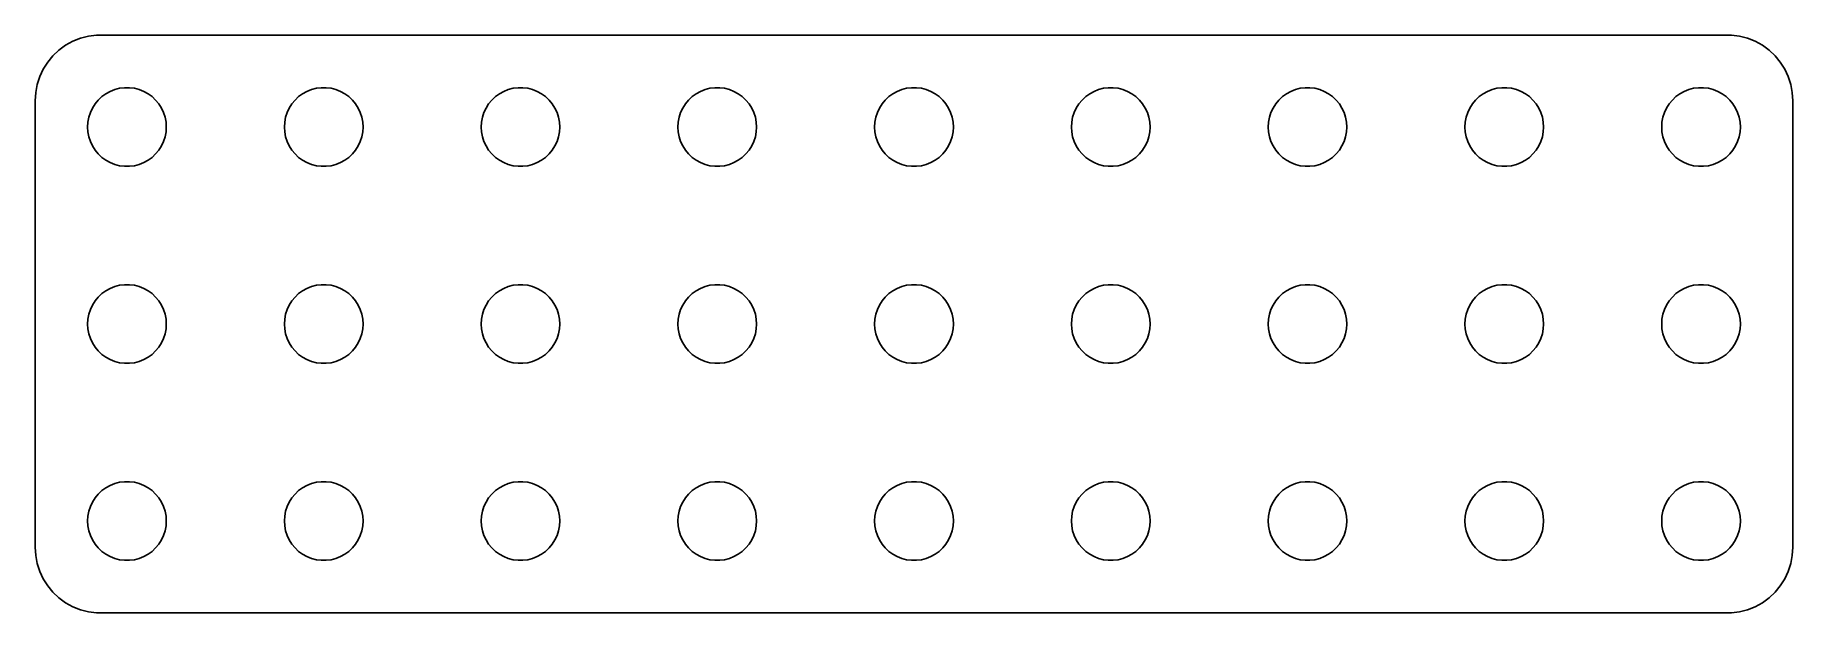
# Model space of a CAD drawing. Header units: metres. Extents: x -67 to 67, y -22 to 22.
import ezdxf

# ---------------------------------------------------------------- set-up
doc = ezdxf.new("R2010")
doc.units = ezdxf.units.M

msp = doc.modelspace()

# ---------------------------------------------------------------- linework, layer by layer
for p, q in [((-64.1289, 21.5241), (-64.6791, 21.2216)), ((-63.5451, 21.7553), (-64.1289, 21.5241)), ((-62.9369, 21.9114), (-63.5451, 21.7553)), ((-62.3139, 21.9901), (-62.9369, 21.9114)), ((62.3139, 21.9901), (-62.3139, 21.9901)), ((62.9369, 21.9114), (62.3139, 21.9901)), ((63.5451, 21.7553), (62.9369, 21.9114)), ((64.1289, 21.5241), (63.5451, 21.7553)), ((64.6791, 21.2216), (64.1289, 21.5241)), ((-65.6448, 20.4227), (-66.0451, 19.9389)), ((-65.1871, 20.8526), (-65.6448, 20.4227)), ((-64.6791, 21.2216), (-65.1871, 20.8526)), ((65.1871, 20.8526), (64.6791, 21.2216)), ((65.6448, 20.4227), (65.1871, 20.8526)), ((66.0451, 19.9389), (65.6448, 20.4227)), ((-66.6489, 18.8406), (-66.8429, 18.2434)), ((-66.3815, 19.4088), (-66.6489, 18.8406)), ((-66.0451, 19.9389), (-66.3815, 19.4088)), ((66.3815, 19.4088), (66.0451, 19.9389)), ((66.6489, 18.8406), (66.3815, 19.4088)), ((66.8429, 18.2434), (66.6489, 18.8406)), ((-66.9606, 17.6267), (-67, 17)), ((-66.8429, 18.2434), (-66.9606, 17.6267)), ((-61.9123, 17.3115), (-61.6075, 17.533)), ((-61.6075, 17.533), (-61.2773, 17.7145)), ((-61.2773, 17.7145), (-60.927, 17.8532)), ((-60.927, 17.8532), (-60.5621, 17.9469)), ((-60.5621, 17.9469), (-60.1884, 17.9941)), ((-60.1884, 17.9941), (-59.8116, 17.9941)), ((-59.8116, 17.9941), (-59.4379, 17.9469)), ((-59.4379, 17.9469), (-59.0729, 17.8532)), ((-59.0729, 17.8532), (-58.7227, 17.7145)), ((-58.7227, 17.7145), (-58.3925, 17.533)), ((-58.3925, 17.533), (-58.0877, 17.3115)), ((-46.9123, 17.3115), (-46.6075, 17.533)), ((-46.6075, 17.533), (-46.2773, 17.7145)), ((-46.2773, 17.7145), (-45.927, 17.8532)), ((-45.927, 17.8532), (-45.5621, 17.9469)), ((-45.5621, 17.9469), (-45.1884, 17.9941)), ((-45.1884, 17.9941), (-44.8116, 17.9941)), ((-44.8116, 17.9941), (-44.4379, 17.9469)), ((-44.4379, 17.9469), (-44.0729, 17.8532)), ((-44.0729, 17.8532), (-43.7227, 17.7145)), ((-43.7227, 17.7145), (-43.3925, 17.533)), ((-43.3925, 17.533), (-43.0877, 17.3115)), ((-31.9123, 17.3115), (-31.6075, 17.533)), ((-31.6075, 17.533), (-31.2773, 17.7145)), ((-31.2773, 17.7145), (-30.927, 17.8532)), ((-30.927, 17.8532), (-30.5621, 17.9469)), ((-30.5621, 17.9469), (-30.1884, 17.9941)), ((-30.1884, 17.9941), (-29.8116, 17.9941)), ((-29.8116, 17.9941), (-29.4379, 17.9469)), ((-29.4379, 17.9469), (-29.0729, 17.8532)), ((-29.0729, 17.8532), (-28.7227, 17.7145)), ((-28.7227, 17.7145), (-28.3925, 17.533)), ((-28.3925, 17.533), (-28.0877, 17.3115)), ((-16.9123, 17.3115), (-16.6075, 17.533)), ((-16.6075, 17.533), (-16.2773, 17.7145)), ((-16.2773, 17.7145), (-15.927, 17.8532)), ((-15.927, 17.8532), (-15.5621, 17.9469)), ((-15.5621, 17.9469), (-15.1884, 17.9941)), ((-15.1884, 17.9941), (-14.8116, 17.9941)), ((-14.8116, 17.9941), (-14.4379, 17.9469)), ((-14.4379, 17.9469), (-14.0729, 17.8532)), ((-14.0729, 17.8532), (-13.7227, 17.7145)), ((-13.7227, 17.7145), (-13.3925, 17.533)), ((-13.3925, 17.533), (-13.0877, 17.3115)), ((-1.91226, 17.3115), (-1.60747, 17.533)), ((-1.60747, 17.533), (-1.27733, 17.7145)), ((-1.27733, 17.7145), (-0.927048, 17.8532)), ((-0.927048, 17.8532), (-0.562134, 17.9469)), ((-0.562134, 17.9469), (-0.18837, 17.9941)), ((-0.18837, 17.9941), (0.18837, 17.9941)), ((0.18837, 17.9941), (0.562134, 17.9469)), ((0.562134, 17.9469), (0.927048, 17.8532)), ((0.927048, 17.8532), (1.27733, 17.7145)), ((1.27733, 17.7145), (1.60747, 17.533)), ((1.60747, 17.533), (1.91226, 17.3115)), ((13.0877, 17.3115), (13.3925, 17.533)), ((13.3925, 17.533), (13.7227, 17.7145)), ((13.7227, 17.7145), (14.0729, 17.8532)), ((14.0729, 17.8532), (14.4379, 17.9469)), ((14.4379, 17.9469), (14.8116, 17.9941)), ((14.8116, 17.9941), (15.1884, 17.9941)), ((15.1884, 17.9941), (15.5621, 17.9469)), ((15.5621, 17.9469), (15.927, 17.8532)), ((15.927, 17.8532), (16.2773, 17.7145)), ((16.2773, 17.7145), (16.6075, 17.533)), ((16.6075, 17.533), (16.9123, 17.3115)), ((28.0877, 17.3115), (28.3925, 17.533)), ((28.3925, 17.533), (28.7227, 17.7145)), ((28.7227, 17.7145), (29.0729, 17.8532)), ((29.0729, 17.8532), (29.4379, 17.9469)), ((29.4379, 17.9469), (29.8116, 17.9941)), ((29.8116, 17.9941), (30.1884, 17.9941)), ((30.1884, 17.9941), (30.5621, 17.9469)), ((30.5621, 17.9469), (30.927, 17.8532)), ((30.927, 17.8532), (31.2773, 17.7145)), ((31.2773, 17.7145), (31.6075, 17.533)), ((31.6075, 17.533), (31.9123, 17.3115)), ((43.0877, 17.3115), (43.3925, 17.533)), ((43.3925, 17.533), (43.7227, 17.7145)), ((43.7227, 17.7145), (44.0729, 17.8532)), ((44.0729, 17.8532), (44.4379, 17.9469)), ((44.4379, 17.9469), (44.8116, 17.9941)), ((44.8116, 17.9941), (45.1884, 17.9941)), ((45.1884, 17.9941), (45.5621, 17.9469)), ((45.5621, 17.9469), (45.927, 17.8532)), ((45.927, 17.8532), (46.2773, 17.7145)), ((46.2773, 17.7145), (46.6075, 17.533)), ((46.6075, 17.533), (46.9123, 17.3115)), ((58.0877, 17.3115), (58.3925, 17.533)), ((58.3925, 17.533), (58.7227, 17.7145)), ((58.7227, 17.7145), (59.0729, 17.8532)), ((59.0729, 17.8532), (59.4379, 17.9469)), ((59.4379, 17.9469), (59.8116, 17.9941)), ((59.8116, 17.9941), (60.1884, 17.9941)), ((60.1884, 17.9941), (60.5621, 17.9469)), ((60.5621, 17.9469), (60.927, 17.8532)), ((60.927, 17.8532), (61.2773, 17.7145)), ((61.2773, 17.7145), (61.6075, 17.533)), ((61.6075, 17.533), (61.9123, 17.3115)), ((66.9606, 17.6267), (66.8429, 18.2434)), ((67, 17), (66.9606, 17.6267)), ((-67, 17), (-67, -17)), ((-62.9057, 15.7461), (-62.7893, 16.1044)), ((-62.7893, 16.1044), (-62.6289, 16.4453)), ((-62.6289, 16.4453), (-62.427, 16.7634)), ((-62.427, 16.7634), (-62.1869, 17.0536)), ((-62.1869, 17.0536), (-61.9123, 17.3115)), ((-58.0877, 17.3115), (-57.8131, 17.0536)), ((-57.8131, 17.0536), (-57.5729, 16.7634)), ((-57.5729, 16.7634), (-57.3711, 16.4453)), ((-57.3711, 16.4453), (-57.2107, 16.1044)), ((-57.2107, 16.1044), (-57.0942, 15.7461)), ((-47.9057, 15.7461), (-47.7893, 16.1044)), ((-47.7893, 16.1044), (-47.6289, 16.4453)), ((-47.6289, 16.4453), (-47.427, 16.7634)), ((-47.427, 16.7634), (-47.1869, 17.0536)), ((-47.1869, 17.0536), (-46.9123, 17.3115)), ((-43.0877, 17.3115), (-42.8131, 17.0536)), ((-42.8131, 17.0536), (-42.5729, 16.7634)), ((-42.5729, 16.7634), (-42.3711, 16.4453)), ((-42.3711, 16.4453), (-42.2107, 16.1044)), ((-42.2107, 16.1044), (-42.0942, 15.7461)), ((-32.9057, 15.7461), (-32.7893, 16.1044)), ((-32.7893, 16.1044), (-32.6289, 16.4453)), ((-32.6289, 16.4453), (-32.427, 16.7634)), ((-32.427, 16.7634), (-32.1869, 17.0536)), ((-32.1869, 17.0536), (-31.9123, 17.3115)), ((-28.0877, 17.3115), (-27.8131, 17.0536)), ((-27.8131, 17.0536), (-27.5729, 16.7634)), ((-27.5729, 16.7634), (-27.3711, 16.4453)), ((-27.3711, 16.4453), (-27.2107, 16.1044)), ((-27.2107, 16.1044), (-27.0942, 15.7461)), ((-17.9057, 15.7461), (-17.7893, 16.1044)), ((-17.7893, 16.1044), (-17.6289, 16.4453)), ((-17.6289, 16.4453), (-17.427, 16.7634)), ((-17.427, 16.7634), (-17.1869, 17.0536)), ((-17.1869, 17.0536), (-16.9123, 17.3115)), ((-13.0877, 17.3115), (-12.8131, 17.0536)), ((-12.8131, 17.0536), (-12.5729, 16.7634)), ((-12.5729, 16.7634), (-12.3711, 16.4453)), ((-12.3711, 16.4453), (-12.2107, 16.1044)), ((-12.2107, 16.1044), (-12.0942, 15.7461)), ((-2.90575, 15.7461), (-2.78932, 16.1044)), ((-2.78932, 16.1044), (-2.62891, 16.4453)), ((-2.62891, 16.4453), (-2.42705, 16.7634)), ((-2.42705, 16.7634), (-2.1869, 17.0536)), ((-2.1869, 17.0536), (-1.91226, 17.3115)), ((1.91226, 17.3115), (2.1869, 17.0536)), ((2.1869, 17.0536), (2.42705, 16.7634)), ((2.42705, 16.7634), (2.62891, 16.4453)), ((2.62891, 16.4453), (2.78932, 16.1044)), ((2.78932, 16.1044), (2.90575, 15.7461)), ((12.0942, 15.7461), (12.2107, 16.1044)), ((12.2107, 16.1044), (12.3711, 16.4453)), ((12.3711, 16.4453), (12.5729, 16.7634)), ((12.5729, 16.7634), (12.8131, 17.0536)), ((12.8131, 17.0536), (13.0877, 17.3115)), ((16.9123, 17.3115), (17.1869, 17.0536)), ((17.1869, 17.0536), (17.427, 16.7634)), ((17.427, 16.7634), (17.6289, 16.4453)), ((17.6289, 16.4453), (17.7893, 16.1044)), ((17.7893, 16.1044), (17.9057, 15.7461)), ((27.0942, 15.7461), (27.2107, 16.1044)), ((27.2107, 16.1044), (27.3711, 16.4453)), ((27.3711, 16.4453), (27.5729, 16.7634)), ((27.5729, 16.7634), (27.8131, 17.0536)), ((27.8131, 17.0536), (28.0877, 17.3115)), ((31.9123, 17.3115), (32.1869, 17.0536)), ((32.1869, 17.0536), (32.427, 16.7634)), ((32.427, 16.7634), (32.6289, 16.4453)), ((32.6289, 16.4453), (32.7893, 16.1044)), ((32.7893, 16.1044), (32.9057, 15.7461)), ((42.0942, 15.7461), (42.2107, 16.1044)), ((42.2107, 16.1044), (42.3711, 16.4453)), ((42.3711, 16.4453), (42.5729, 16.7634)), ((42.5729, 16.7634), (42.8131, 17.0536)), ((42.8131, 17.0536), (43.0877, 17.3115)), ((46.9123, 17.3115), (47.1869, 17.0536)), ((47.1869, 17.0536), (47.427, 16.7634)), ((47.427, 16.7634), (47.6289, 16.4453)), ((47.6289, 16.4453), (47.7893, 16.1044)), ((47.7893, 16.1044), (47.9057, 15.7461)), ((57.0942, 15.7461), (57.2107, 16.1044)), ((57.2107, 16.1044), (57.3711, 16.4453)), ((57.3711, 16.4453), (57.5729, 16.7634)), ((57.5729, 16.7634), (57.8131, 17.0536)), ((57.8131, 17.0536), (58.0877, 17.3115)), ((61.9123, 17.3115), (62.1869, 17.0536)), ((62.1869, 17.0536), (62.427, 16.7634)), ((62.427, 16.7634), (62.6289, 16.4453)), ((62.6289, 16.4453), (62.7893, 16.1044)), ((62.7893, 16.1044), (62.9057, 15.7461)), ((67, -17), (67, 17)), ((-63, 15), (-62.9763, 15.376)), ((-62.9763, 14.624), (-63, 15)), ((-62.9763, 15.376), (-62.9057, 15.7461)), ((-57.0942, 15.7461), (-57.0237, 15.376)), ((-57.0237, 15.376), (-57, 15)), ((-57, 15), (-57.0237, 14.624)), ((-48, 15), (-47.9763, 15.376)), ((-47.9763, 14.624), (-48, 15)), ((-47.9763, 15.376), (-47.9057, 15.7461)), ((-42.0942, 15.7461), (-42.0237, 15.376)), ((-42.0237, 15.376), (-42, 15)), ((-42, 15), (-42.0237, 14.624)), ((-33, 15), (-32.9763, 15.376)), ((-32.9763, 14.624), (-33, 15)), ((-32.9763, 15.376), (-32.9057, 15.7461)), ((-27.0942, 15.7461), (-27.0237, 15.376)), ((-27.0237, 15.376), (-27, 15)), ((-27, 15), (-27.0237, 14.624)), ((-18, 15), (-17.9763, 15.376)), ((-17.9763, 14.624), (-18, 15)), ((-17.9763, 15.376), (-17.9057, 15.7461)), ((-12.0942, 15.7461), (-12.0237, 15.376)), ((-12.0237, 15.376), (-12, 15)), ((-12, 15), (-12.0237, 14.624)), ((-3, 15), (-2.97633, 15.376)), ((-2.97633, 14.624), (-3, 15)), ((-2.97633, 15.376), (-2.90575, 15.7461)), ((2.90575, 15.7461), (2.97633, 15.376)), ((2.97633, 15.376), (3, 15)), ((3, 15), (2.97633, 14.624)), ((12, 15), (12.0237, 15.376)), ((12.0237, 14.624), (12, 15)), ((12.0237, 15.376), (12.0942, 15.7461)), ((17.9057, 15.7461), (17.9763, 15.376)), ((17.9763, 15.376), (18, 15)), ((18, 15), (17.9763, 14.624)), ((27, 15), (27.0237, 15.376)), ((27.0237, 14.624), (27, 15)), ((27.0237, 15.376), (27.0942, 15.7461)), ((32.9057, 15.7461), (32.9763, 15.376)), ((32.9763, 15.376), (33, 15)), ((33, 15), (32.9763, 14.624)), ((42, 15), (42.0237, 15.376)), ((42.0237, 14.624), (42, 15)), ((42.0237, 15.376), (42.0942, 15.7461)), ((47.9057, 15.7461), (47.9763, 15.376)), ((47.9763, 15.376), (48, 15)), ((48, 15), (47.9763, 14.624)), ((57, 15), (57.0237, 15.376)), ((57.0237, 14.624), (57, 15)), ((57.0237, 15.376), (57.0942, 15.7461)), ((62.9057, 15.7461), (62.9763, 15.376)), ((62.9763, 15.376), (63, 15)), ((63, 15), (62.9763, 14.624)), ((-62.9057, 14.2539), (-62.9763, 14.624)), ((-62.7893, 13.8956), (-62.9057, 14.2539)), ((-62.6289, 13.5547), (-62.7893, 13.8956)), ((-62.427, 13.2366), (-62.6289, 13.5547)), ((-57.3711, 13.5547), (-57.5729, 13.2366)), ((-57.2107, 13.8956), (-57.3711, 13.5547)), ((-57.0942, 14.2539), (-57.2107, 13.8956)), ((-57.0237, 14.624), (-57.0942, 14.2539)), ((-47.9057, 14.2539), (-47.9763, 14.624)), ((-47.7893, 13.8956), (-47.9057, 14.2539)), ((-47.6289, 13.5547), (-47.7893, 13.8956)), ((-47.427, 13.2366), (-47.6289, 13.5547)), ((-42.3711, 13.5547), (-42.5729, 13.2366)), ((-42.2107, 13.8956), (-42.3711, 13.5547)), ((-42.0942, 14.2539), (-42.2107, 13.8956)), ((-42.0237, 14.624), (-42.0942, 14.2539)), ((-32.9057, 14.2539), (-32.9763, 14.624)), ((-32.7893, 13.8956), (-32.9057, 14.2539)), ((-32.6289, 13.5547), (-32.7893, 13.8956)), ((-32.427, 13.2366), (-32.6289, 13.5547)), ((-27.3711, 13.5547), (-27.5729, 13.2366)), ((-27.2107, 13.8956), (-27.3711, 13.5547)), ((-27.0942, 14.2539), (-27.2107, 13.8956)), ((-27.0237, 14.624), (-27.0942, 14.2539)), ((-17.9057, 14.2539), (-17.9763, 14.624)), ((-17.7893, 13.8956), (-17.9057, 14.2539)), ((-17.6289, 13.5547), (-17.7893, 13.8956)), ((-17.427, 13.2366), (-17.6289, 13.5547)), ((-12.3711, 13.5547), (-12.5729, 13.2366)), ((-12.2107, 13.8956), (-12.3711, 13.5547)), ((-12.0942, 14.2539), (-12.2107, 13.8956)), ((-12.0237, 14.624), (-12.0942, 14.2539)), ((-2.90575, 14.2539), (-2.97633, 14.624)), ((-2.78932, 13.8956), (-2.90575, 14.2539)), ((-2.62891, 13.5547), (-2.78932, 13.8956)), ((-2.42705, 13.2366), (-2.62891, 13.5547)), ((2.62891, 13.5547), (2.42705, 13.2366)), ((2.78932, 13.8956), (2.62891, 13.5547)), ((2.90575, 14.2539), (2.78932, 13.8956)), ((2.97633, 14.624), (2.90575, 14.2539)), ((12.0942, 14.2539), (12.0237, 14.624)), ((12.2107, 13.8956), (12.0942, 14.2539)), ((12.3711, 13.5547), (12.2107, 13.8956)), ((12.5729, 13.2366), (12.3711, 13.5547)), ((17.6289, 13.5547), (17.427, 13.2366)), ((17.7893, 13.8956), (17.6289, 13.5547)), ((17.9057, 14.2539), (17.7893, 13.8956)), ((17.9763, 14.624), (17.9057, 14.2539)), ((27.0942, 14.2539), (27.0237, 14.624)), ((27.2107, 13.8956), (27.0942, 14.2539)), ((27.3711, 13.5547), (27.2107, 13.8956)), ((27.5729, 13.2366), (27.3711, 13.5547)), ((32.6289, 13.5547), (32.427, 13.2366)), ((32.7893, 13.8956), (32.6289, 13.5547)), ((32.9057, 14.2539), (32.7893, 13.8956)), ((32.9763, 14.624), (32.9057, 14.2539)), ((42.0942, 14.2539), (42.0237, 14.624)), ((42.2107, 13.8956), (42.0942, 14.2539)), ((42.3711, 13.5547), (42.2107, 13.8956)), ((42.5729, 13.2366), (42.3711, 13.5547)), ((47.6289, 13.5547), (47.427, 13.2366)), ((47.7893, 13.8956), (47.6289, 13.5547)), ((47.9057, 14.2539), (47.7893, 13.8956)), ((47.9763, 14.624), (47.9057, 14.2539)), ((57.0942, 14.2539), (57.0237, 14.624)), ((57.2107, 13.8956), (57.0942, 14.2539)), ((57.3711, 13.5547), (57.2107, 13.8956)), ((57.5729, 13.2366), (57.3711, 13.5547)), ((62.6289, 13.5547), (62.427, 13.2366)), ((62.7893, 13.8956), (62.6289, 13.5547)), ((62.9057, 14.2539), (62.7893, 13.8956)), ((62.9763, 14.624), (62.9057, 14.2539)), ((-62.1869, 12.9464), (-62.427, 13.2366)), ((-61.9123, 12.6884), (-62.1869, 12.9464)), ((-61.6075, 12.467), (-61.9123, 12.6884)), ((-61.2773, 12.2855), (-61.6075, 12.467)), ((-60.927, 12.1468), (-61.2773, 12.2855)), ((-60.5621, 12.0531), (-60.927, 12.1468)), ((-59.0729, 12.1468), (-59.4379, 12.0531)), ((-58.7227, 12.2855), (-59.0729, 12.1468)), ((-58.3925, 12.467), (-58.7227, 12.2855)), ((-58.0877, 12.6884), (-58.3925, 12.467)), ((-57.8131, 12.9464), (-58.0877, 12.6884)), ((-57.5729, 13.2366), (-57.8131, 12.9464)), ((-47.1869, 12.9464), (-47.427, 13.2366)), ((-46.9123, 12.6884), (-47.1869, 12.9464)), ((-46.6075, 12.467), (-46.9123, 12.6884)), ((-46.2773, 12.2855), (-46.6075, 12.467)), ((-45.927, 12.1468), (-46.2773, 12.2855)), ((-45.5621, 12.0531), (-45.927, 12.1468)), ((-44.0729, 12.1468), (-44.4379, 12.0531)), ((-43.7227, 12.2855), (-44.0729, 12.1468)), ((-43.3925, 12.467), (-43.7227, 12.2855)), ((-43.0877, 12.6884), (-43.3925, 12.467)), ((-42.8131, 12.9464), (-43.0877, 12.6884)), ((-42.5729, 13.2366), (-42.8131, 12.9464)), ((-32.1869, 12.9464), (-32.427, 13.2366)), ((-31.9123, 12.6884), (-32.1869, 12.9464)), ((-31.6075, 12.467), (-31.9123, 12.6884)), ((-31.2773, 12.2855), (-31.6075, 12.467)), ((-30.927, 12.1468), (-31.2773, 12.2855)), ((-30.5621, 12.0531), (-30.927, 12.1468)), ((-29.0729, 12.1468), (-29.4379, 12.0531)), ((-28.7227, 12.2855), (-29.0729, 12.1468)), ((-28.3925, 12.467), (-28.7227, 12.2855)), ((-28.0877, 12.6884), (-28.3925, 12.467)), ((-27.8131, 12.9464), (-28.0877, 12.6884)), ((-27.5729, 13.2366), (-27.8131, 12.9464)), ((-17.1869, 12.9464), (-17.427, 13.2366)), ((-16.9123, 12.6884), (-17.1869, 12.9464)), ((-16.6075, 12.467), (-16.9123, 12.6884)), ((-16.2773, 12.2855), (-16.6075, 12.467)), ((-15.927, 12.1468), (-16.2773, 12.2855)), ((-15.5621, 12.0531), (-15.927, 12.1468)), ((-14.0729, 12.1468), (-14.4379, 12.0531)), ((-13.7227, 12.2855), (-14.0729, 12.1468)), ((-13.3925, 12.467), (-13.7227, 12.2855)), ((-13.0877, 12.6884), (-13.3925, 12.467)), ((-12.8131, 12.9464), (-13.0877, 12.6884)), ((-12.5729, 13.2366), (-12.8131, 12.9464)), ((-2.1869, 12.9464), (-2.42705, 13.2366)), ((-1.91226, 12.6884), (-2.1869, 12.9464)), ((-1.60747, 12.467), (-1.91226, 12.6884)), ((-1.27733, 12.2855), (-1.60747, 12.467)), ((-0.927048, 12.1468), (-1.27733, 12.2855)), ((-0.562134, 12.0531), (-0.927048, 12.1468)), ((0.927048, 12.1468), (0.562134, 12.0531)), ((1.27733, 12.2855), (0.927048, 12.1468)), ((1.60747, 12.467), (1.27733, 12.2855)), ((1.91226, 12.6884), (1.60747, 12.467)), ((2.1869, 12.9464), (1.91226, 12.6884)), ((2.42705, 13.2366), (2.1869, 12.9464)), ((12.8131, 12.9464), (12.5729, 13.2366)), ((13.0877, 12.6884), (12.8131, 12.9464)), ((13.3925, 12.467), (13.0877, 12.6884)), ((13.7227, 12.2855), (13.3925, 12.467)), ((14.0729, 12.1468), (13.7227, 12.2855)), ((14.4379, 12.0531), (14.0729, 12.1468)), ((15.927, 12.1468), (15.5621, 12.0531)), ((16.2773, 12.2855), (15.927, 12.1468)), ((16.6075, 12.467), (16.2773, 12.2855)), ((16.9123, 12.6884), (16.6075, 12.467)), ((17.1869, 12.9464), (16.9123, 12.6884)), ((17.427, 13.2366), (17.1869, 12.9464)), ((27.8131, 12.9464), (27.5729, 13.2366)), ((28.0877, 12.6884), (27.8131, 12.9464)), ((28.3925, 12.467), (28.0877, 12.6884)), ((28.7227, 12.2855), (28.3925, 12.467)), ((29.0729, 12.1468), (28.7227, 12.2855)), ((29.4379, 12.0531), (29.0729, 12.1468)), ((30.927, 12.1468), (30.5621, 12.0531)), ((31.2773, 12.2855), (30.927, 12.1468)), ((31.6075, 12.467), (31.2773, 12.2855)), ((31.9123, 12.6884), (31.6075, 12.467)), ((32.1869, 12.9464), (31.9123, 12.6884)), ((32.427, 13.2366), (32.1869, 12.9464)), ((42.8131, 12.9464), (42.5729, 13.2366)), ((43.0877, 12.6884), (42.8131, 12.9464)), ((43.3925, 12.467), (43.0877, 12.6884)), ((43.7227, 12.2855), (43.3925, 12.467)), ((44.0729, 12.1468), (43.7227, 12.2855)), ((44.4379, 12.0531), (44.0729, 12.1468)), ((45.927, 12.1468), (45.5621, 12.0531)), ((46.2773, 12.2855), (45.927, 12.1468)), ((46.6075, 12.467), (46.2773, 12.2855)), ((46.9123, 12.6884), (46.6075, 12.467)), ((47.1869, 12.9464), (46.9123, 12.6884)), ((47.427, 13.2366), (47.1869, 12.9464)), ((57.8131, 12.9464), (57.5729, 13.2366)), ((58.0877, 12.6884), (57.8131, 12.9464)), ((58.3925, 12.467), (58.0877, 12.6884)), ((58.7227, 12.2855), (58.3925, 12.467)), ((59.0729, 12.1468), (58.7227, 12.2855)), ((59.4379, 12.0531), (59.0729, 12.1468)), ((60.927, 12.1468), (60.5621, 12.0531)), ((61.2773, 12.2855), (60.927, 12.1468)), ((61.6075, 12.467), (61.2773, 12.2855)), ((61.9123, 12.6884), (61.6075, 12.467)), ((62.1869, 12.9464), (61.9123, 12.6884)), ((62.427, 13.2366), (62.1869, 12.9464)), ((-60.1884, 12.0059), (-60.5621, 12.0531)), ((-59.8116, 12.0059), (-60.1884, 12.0059)), ((-59.4379, 12.0531), (-59.8116, 12.0059)), ((-45.1884, 12.0059), (-45.5621, 12.0531)), ((-44.8116, 12.0059), (-45.1884, 12.0059)), ((-44.4379, 12.0531), (-44.8116, 12.0059)), ((-30.1884, 12.0059), (-30.5621, 12.0531)), ((-29.8116, 12.0059), (-30.1884, 12.0059)), ((-29.4379, 12.0531), (-29.8116, 12.0059)), ((-15.1884, 12.0059), (-15.5621, 12.0531)), ((-14.8116, 12.0059), (-15.1884, 12.0059)), ((-14.4379, 12.0531), (-14.8116, 12.0059)), ((-0.18837, 12.0059), (-0.562134, 12.0531)), ((0.18837, 12.0059), (-0.18837, 12.0059)), ((0.562134, 12.0531), (0.18837, 12.0059)), ((14.8116, 12.0059), (14.4379, 12.0531)), ((15.1884, 12.0059), (14.8116, 12.0059)), ((15.5621, 12.0531), (15.1884, 12.0059)), ((29.8116, 12.0059), (29.4379, 12.0531)), ((30.1884, 12.0059), (29.8116, 12.0059)), ((30.5621, 12.0531), (30.1884, 12.0059)), ((44.8116, 12.0059), (44.4379, 12.0531)), ((45.1884, 12.0059), (44.8116, 12.0059)), ((45.5621, 12.0531), (45.1884, 12.0059)), ((59.8116, 12.0059), (59.4379, 12.0531)), ((60.1884, 12.0059), (59.8116, 12.0059)), ((60.5621, 12.0531), (60.1884, 12.0059)), ((-61.6075, 2.53297), (-61.2773, 2.71448)), ((-61.2773, 2.71448), (-60.927, 2.85316)), ((-60.927, 2.85316), (-60.5621, 2.94685)), ((-60.5621, 2.94685), (-60.1884, 2.99408)), ((-60.1884, 2.99408), (-59.8116, 2.99408)), ((-59.8116, 2.99408), (-59.4379, 2.94685)), ((-59.4379, 2.94685), (-59.0729, 2.85316)), ((-59.0729, 2.85316), (-58.7227, 2.71448)), ((-58.7227, 2.71448), (-58.3925, 2.53297)), ((-46.6075, 2.53297), (-46.2773, 2.71448)), ((-46.2773, 2.71448), (-45.927, 2.85316)), ((-45.927, 2.85316), (-45.5621, 2.94685)), ((-45.5621, 2.94685), (-45.1884, 2.99408)), ((-45.1884, 2.99408), (-44.8116, 2.99408)), ((-44.8116, 2.99408), (-44.4379, 2.94685)), ((-44.4379, 2.94685), (-44.0729, 2.85316)), ((-44.0729, 2.85316), (-43.7227, 2.71448)), ((-43.7227, 2.71448), (-43.3925, 2.53297)), ((-31.6075, 2.53297), (-31.2773, 2.71448)), ((-31.2773, 2.71448), (-30.927, 2.85316)), ((-30.927, 2.85316), (-30.5621, 2.94685)), ((-30.5621, 2.94685), (-30.1884, 2.99408)), ((-30.1884, 2.99408), (-29.8116, 2.99408)), ((-29.8116, 2.99408), (-29.4379, 2.94685)), ((-29.4379, 2.94685), (-29.0729, 2.85316)), ((-29.0729, 2.85316), (-28.7227, 2.71448)), ((-28.7227, 2.71448), (-28.3925, 2.53297)), ((-16.6075, 2.53297), (-16.2773, 2.71448)), ((-16.2773, 2.71448), (-15.927, 2.85316)), ((-15.927, 2.85316), (-15.5621, 2.94685)), ((-15.5621, 2.94685), (-15.1884, 2.99408)), ((-15.1884, 2.99408), (-14.8116, 2.99408)), ((-14.8116, 2.99408), (-14.4379, 2.94685)), ((-14.4379, 2.94685), (-14.0729, 2.85316)), ((-14.0729, 2.85316), (-13.7227, 2.71448)), ((-13.7227, 2.71448), (-13.3925, 2.53297)), ((-1.60747, 2.53297), (-1.27733, 2.71448)), ((-1.27733, 2.71448), (-0.927048, 2.85316)), ((-0.927048, 2.85316), (-0.562134, 2.94685)), ((-0.562134, 2.94685), (-0.18837, 2.99408)), ((-0.18837, 2.99408), (0.18837, 2.99408)), ((0.18837, 2.99408), (0.562134, 2.94685)), ((0.562134, 2.94685), (0.927048, 2.85316)), ((0.927048, 2.85316), (1.27733, 2.71448)), ((1.27733, 2.71448), (1.60747, 2.53297)), ((13.3925, 2.53297), (13.7227, 2.71448)), ((13.7227, 2.71448), (14.0729, 2.85316)), ((14.0729, 2.85316), (14.4379, 2.94685)), ((14.4379, 2.94685), (14.8116, 2.99408)), ((14.8116, 2.99408), (15.1884, 2.99408)), ((15.1884, 2.99408), (15.5621, 2.94685)), ((15.5621, 2.94685), (15.927, 2.85316)), ((15.927, 2.85316), (16.2773, 2.71448)), ((16.2773, 2.71448), (16.6075, 2.53297)), ((28.3925, 2.53297), (28.7227, 2.71448)), ((28.7227, 2.71448), (29.0729, 2.85316)), ((29.0729, 2.85316), (29.4379, 2.94685)), ((29.4379, 2.94685), (29.8116, 2.99408)), ((29.8116, 2.99408), (30.1884, 2.99408)), ((30.1884, 2.99408), (30.5621, 2.94685)), ((30.5621, 2.94685), (30.927, 2.85316)), ((30.927, 2.85316), (31.2773, 2.71448)), ((31.2773, 2.71448), (31.6075, 2.53297)), ((43.3925, 2.53297), (43.7227, 2.71448)), ((43.7227, 2.71448), (44.0729, 2.85316)), ((44.0729, 2.85316), (44.4379, 2.94685)), ((44.4379, 2.94685), (44.8116, 2.99408)), ((44.8116, 2.99408), (45.1884, 2.99408)), ((45.1884, 2.99408), (45.5621, 2.94685)), ((45.5621, 2.94685), (45.927, 2.85316)), ((45.927, 2.85316), (46.2773, 2.71448)), ((46.2773, 2.71448), (46.6075, 2.53297)), ((58.3925, 2.53297), (58.7227, 2.71448)), ((58.7227, 2.71448), (59.0729, 2.85316)), ((59.0729, 2.85316), (59.4379, 2.94685)), ((59.4379, 2.94685), (59.8116, 2.99408)), ((59.8116, 2.99408), (60.1884, 2.99408)), ((60.1884, 2.99408), (60.5621, 2.94685)), ((60.5621, 2.94685), (60.927, 2.85316)), ((60.927, 2.85316), (61.2773, 2.71448)), ((61.2773, 2.71448), (61.6075, 2.53297)), ((-62.7893, 1.10437), (-62.6289, 1.44525)), ((-62.6289, 1.44525), (-62.427, 1.76335)), ((-62.427, 1.76335), (-62.1869, 2.05363)), ((-62.1869, 2.05363), (-61.9123, 2.31154)), ((-61.9123, 2.31154), (-61.6075, 2.53297)), ((-58.3925, 2.53297), (-58.0877, 2.31154)), ((-58.0877, 2.31154), (-57.8131, 2.05363)), ((-57.8131, 2.05363), (-57.5729, 1.76335)), ((-57.5729, 1.76335), (-57.3711, 1.44525)), ((-57.3711, 1.44525), (-57.2107, 1.10437)), ((-47.7893, 1.10437), (-47.6289, 1.44525)), ((-47.6289, 1.44525), (-47.427, 1.76335)), ((-47.427, 1.76335), (-47.1869, 2.05363)), ((-47.1869, 2.05363), (-46.9123, 2.31154)), ((-46.9123, 2.31154), (-46.6075, 2.53297)), ((-43.3925, 2.53297), (-43.0877, 2.31154)), ((-43.0877, 2.31154), (-42.8131, 2.05363)), ((-42.8131, 2.05363), (-42.5729, 1.76335)), ((-42.5729, 1.76335), (-42.3711, 1.44525)), ((-42.3711, 1.44525), (-42.2107, 1.10437)), ((-32.7893, 1.10437), (-32.6289, 1.44525)), ((-32.6289, 1.44525), (-32.427, 1.76335)), ((-32.427, 1.76335), (-32.1869, 2.05363)), ((-32.1869, 2.05363), (-31.9123, 2.31154)), ((-31.9123, 2.31154), (-31.6075, 2.53297)), ((-28.3925, 2.53297), (-28.0877, 2.31154)), ((-28.0877, 2.31154), (-27.8131, 2.05363)), ((-27.8131, 2.05363), (-27.5729, 1.76335)), ((-27.5729, 1.76335), (-27.3711, 1.44525)), ((-27.3711, 1.44525), (-27.2107, 1.10437)), ((-17.7893, 1.10437), (-17.6289, 1.44525)), ((-17.6289, 1.44525), (-17.427, 1.76335)), ((-17.427, 1.76335), (-17.1869, 2.05363)), ((-17.1869, 2.05363), (-16.9123, 2.31154)), ((-16.9123, 2.31154), (-16.6075, 2.53297)), ((-13.3925, 2.53297), (-13.0877, 2.31154)), ((-13.0877, 2.31154), (-12.8131, 2.05363)), ((-12.8131, 2.05363), (-12.5729, 1.76335)), ((-12.5729, 1.76335), (-12.3711, 1.44525)), ((-12.3711, 1.44525), (-12.2107, 1.10437)), ((-2.78932, 1.10437), (-2.62891, 1.44525)), ((-2.62891, 1.44525), (-2.42705, 1.76335)), ((-2.42705, 1.76335), (-2.1869, 2.05363)), ((-2.1869, 2.05363), (-1.91226, 2.31154)), ((-1.91226, 2.31154), (-1.60747, 2.53297)), ((1.60747, 2.53297), (1.91226, 2.31154)), ((1.91226, 2.31154), (2.1869, 2.05363)), ((2.1869, 2.05363), (2.42705, 1.76335)), ((2.42705, 1.76335), (2.62891, 1.44525)), ((2.62891, 1.44525), (2.78932, 1.10437)), ((12.2107, 1.10437), (12.3711, 1.44525)), ((12.3711, 1.44525), (12.5729, 1.76335)), ((12.5729, 1.76335), (12.8131, 2.05363)), ((12.8131, 2.05363), (13.0877, 2.31154)), ((13.0877, 2.31154), (13.3925, 2.53297)), ((16.6075, 2.53297), (16.9123, 2.31154)), ((16.9123, 2.31154), (17.1869, 2.05363)), ((17.1869, 2.05363), (17.427, 1.76335)), ((17.427, 1.76335), (17.6289, 1.44525)), ((17.6289, 1.44525), (17.7893, 1.10437)), ((27.2107, 1.10437), (27.3711, 1.44525)), ((27.3711, 1.44525), (27.5729, 1.76335)), ((27.5729, 1.76335), (27.8131, 2.05363)), ((27.8131, 2.05363), (28.0877, 2.31154)), ((28.0877, 2.31154), (28.3925, 2.53297)), ((31.6075, 2.53297), (31.9123, 2.31154)), ((31.9123, 2.31154), (32.1869, 2.05363)), ((32.1869, 2.05363), (32.427, 1.76335)), ((32.427, 1.76335), (32.6289, 1.44525)), ((32.6289, 1.44525), (32.7893, 1.10437)), ((42.2107, 1.10437), (42.3711, 1.44525)), ((42.3711, 1.44525), (42.5729, 1.76335)), ((42.5729, 1.76335), (42.8131, 2.05363)), ((42.8131, 2.05363), (43.0877, 2.31154)), ((43.0877, 2.31154), (43.3925, 2.53297)), ((46.6075, 2.53297), (46.9123, 2.31154)), ((46.9123, 2.31154), (47.1869, 2.05363)), ((47.1869, 2.05363), (47.427, 1.76335)), ((47.427, 1.76335), (47.6289, 1.44525)), ((47.6289, 1.44525), (47.7893, 1.10437)), ((57.2107, 1.10437), (57.3711, 1.44525)), ((57.3711, 1.44525), (57.5729, 1.76335)), ((57.5729, 1.76335), (57.8131, 2.05363)), ((57.8131, 2.05363), (58.0877, 2.31154)), ((58.0877, 2.31154), (58.3925, 2.53297)), ((61.6075, 2.53297), (61.9123, 2.31154)), ((61.9123, 2.31154), (62.1869, 2.05363)), ((62.1869, 2.05363), (62.427, 1.76335)), ((62.427, 1.76335), (62.6289, 1.44525)), ((62.6289, 1.44525), (62.7893, 1.10437)), ((-63, 0), (-62.9763, 0.375992)), ((-62.9763, -0.375992), (-63, 0)), ((-62.9763, 0.375992), (-62.9057, 0.746063)), ((-62.9057, 0.746063), (-62.7893, 1.10437)), ((-57.2107, 1.10437), (-57.0942, 0.746063)), ((-57.0942, 0.746063), (-57.0237, 0.375992)), ((-57.0237, 0.375992), (-57, 0)), ((-57, 0), (-57.0237, -0.375992)), ((-48, 0), (-47.9763, 0.375992)), ((-47.9763, -0.375992), (-48, 0)), ((-47.9763, 0.375992), (-47.9057, 0.746063)), ((-47.9057, 0.746063), (-47.7893, 1.10437)), ((-42.2107, 1.10437), (-42.0942, 0.746063)), ((-42.0942, 0.746063), (-42.0237, 0.375992)), ((-42.0237, 0.375992), (-42, 0)), ((-42, 0), (-42.0237, -0.375992)), ((-33, 0), (-32.9763, 0.375992)), ((-32.9763, -0.375992), (-33, 0)), ((-32.9763, 0.375992), (-32.9057, 0.746063)), ((-32.9057, 0.746063), (-32.7893, 1.10437)), ((-27.2107, 1.10437), (-27.0942, 0.746063)), ((-27.0942, 0.746063), (-27.0237, 0.375992)), ((-27.0237, 0.375992), (-27, 0)), ((-27, 0), (-27.0237, -0.375992)), ((-18, 0), (-17.9763, 0.375992)), ((-17.9763, -0.375992), (-18, 0)), ((-17.9763, 0.375992), (-17.9057, 0.746063)), ((-17.9057, 0.746063), (-17.7893, 1.10437)), ((-12.2107, 1.10437), (-12.0942, 0.746063)), ((-12.0942, 0.746063), (-12.0237, 0.375992)), ((-12.0237, 0.375992), (-12, 0)), ((-12, 0), (-12.0237, -0.375992)), ((-3, 0), (-2.97633, 0.375992)), ((-2.97633, -0.375992), (-3, 0)), ((-2.97633, 0.375992), (-2.90575, 0.746063)), ((-2.90575, 0.746063), (-2.78932, 1.10437)), ((2.78932, 1.10437), (2.90575, 0.746063)), ((2.90575, 0.746063), (2.97633, 0.375992)), ((2.97633, 0.375992), (3, 0)), ((3, 0), (2.97633, -0.375992)), ((12, 0), (12.0237, 0.375992)), ((12.0237, -0.375992), (12, 0)), ((12.0237, 0.375992), (12.0942, 0.746063)), ((12.0942, 0.746063), (12.2107, 1.10437)), ((17.7893, 1.10437), (17.9057, 0.746063)), ((17.9057, 0.746063), (17.9763, 0.375992)), ((17.9763, 0.375992), (18, 0)), ((18, 0), (17.9763, -0.375992)), ((27, 0), (27.0237, 0.375992)), ((27.0237, -0.375992), (27, 0)), ((27.0237, 0.375992), (27.0942, 0.746063)), ((27.0942, 0.746063), (27.2107, 1.10437)), ((32.7893, 1.10437), (32.9057, 0.746063)), ((32.9057, 0.746063), (32.9763, 0.375992)), ((32.9763, 0.375992), (33, 0)), ((33, 0), (32.9763, -0.375992)), ((42, 0), (42.0237, 0.375992)), ((42.0237, -0.375992), (42, 0)), ((42.0237, 0.375992), (42.0942, 0.746063)), ((42.0942, 0.746063), (42.2107, 1.10437)), ((47.7893, 1.10437), (47.9057, 0.746063)), ((47.9057, 0.746063), (47.9763, 0.375992)), ((47.9763, 0.375992), (48, 0)), ((48, 0), (47.9763, -0.375992)), ((57, 0), (57.0237, 0.375992)), ((57.0237, -0.375992), (57, 0)), ((57.0237, 0.375992), (57.0942, 0.746063)), ((57.0942, 0.746063), (57.2107, 1.10437)), ((62.7893, 1.10437), (62.9057, 0.746063)), ((62.9057, 0.746063), (62.9763, 0.375992)), ((62.9763, 0.375992), (63, 0)), ((63, 0), (62.9763, -0.375992)), ((-62.9057, -0.746063), (-62.9763, -0.375992)), ((-62.7893, -1.10437), (-62.9057, -0.746063)), ((-62.6289, -1.44525), (-62.7893, -1.10437)), ((-57.2107, -1.10437), (-57.3711, -1.44525)), ((-57.0942, -0.746063), (-57.2107, -1.10437)), ((-57.0237, -0.375992), (-57.0942, -0.746063)), ((-47.9057, -0.746063), (-47.9763, -0.375992)), ((-47.7893, -1.10437), (-47.9057, -0.746063)), ((-47.6289, -1.44525), (-47.7893, -1.10437)), ((-42.2107, -1.10437), (-42.3711, -1.44525)), ((-42.0942, -0.746063), (-42.2107, -1.10437)), ((-42.0237, -0.375992), (-42.0942, -0.746063)), ((-32.9057, -0.746063), (-32.9763, -0.375992)), ((-32.7893, -1.10437), (-32.9057, -0.746063)), ((-32.6289, -1.44525), (-32.7893, -1.10437)), ((-27.2107, -1.10437), (-27.3711, -1.44525)), ((-27.0942, -0.746063), (-27.2107, -1.10437)), ((-27.0237, -0.375992), (-27.0942, -0.746063)), ((-17.9057, -0.746063), (-17.9763, -0.375992)), ((-17.7893, -1.10437), (-17.9057, -0.746063)), ((-17.6289, -1.44525), (-17.7893, -1.10437)), ((-12.2107, -1.10437), (-12.3711, -1.44525)), ((-12.0942, -0.746063), (-12.2107, -1.10437)), ((-12.0237, -0.375992), (-12.0942, -0.746063)), ((-2.90575, -0.746063), (-2.97633, -0.375992)), ((-2.78932, -1.10437), (-2.90575, -0.746063)), ((-2.62891, -1.44525), (-2.78932, -1.10437)), ((2.78932, -1.10437), (2.62891, -1.44525)), ((2.90575, -0.746063), (2.78932, -1.10437)), ((2.97633, -0.375992), (2.90575, -0.746063)), ((12.0942, -0.746063), (12.0237, -0.375992)), ((12.2107, -1.10437), (12.0942, -0.746063)), ((12.3711, -1.44525), (12.2107, -1.10437)), ((17.7893, -1.10437), (17.6289, -1.44525)), ((17.9057, -0.746063), (17.7893, -1.10437)), ((17.9763, -0.375992), (17.9057, -0.746063)), ((27.0942, -0.746063), (27.0237, -0.375992)), ((27.2107, -1.10437), (27.0942, -0.746063)), ((27.3711, -1.44525), (27.2107, -1.10437)), ((32.7893, -1.10437), (32.6289, -1.44525)), ((32.9057, -0.746063), (32.7893, -1.10437)), ((32.9763, -0.375992), (32.9057, -0.746063)), ((42.0942, -0.746063), (42.0237, -0.375992)), ((42.2107, -1.10437), (42.0942, -0.746063)), ((42.3711, -1.44525), (42.2107, -1.10437)), ((47.7893, -1.10437), (47.6289, -1.44525)), ((47.9057, -0.746063), (47.7893, -1.10437)), ((47.9763, -0.375992), (47.9057, -0.746063)), ((57.0942, -0.746063), (57.0237, -0.375992)), ((57.2107, -1.10437), (57.0942, -0.746063)), ((57.3711, -1.44525), (57.2107, -1.10437)), ((62.7893, -1.10437), (62.6289, -1.44525)), ((62.9057, -0.746063), (62.7893, -1.10437)), ((62.9763, -0.375992), (62.9057, -0.746063)), ((-62.427, -1.76335), (-62.6289, -1.44525)), ((-62.1869, -2.05363), (-62.427, -1.76335)), ((-61.9123, -2.31154), (-62.1869, -2.05363)), ((-61.6075, -2.53297), (-61.9123, -2.31154)), ((-61.2773, -2.71448), (-61.6075, -2.53297)), ((-58.3925, -2.53297), (-58.7227, -2.71448)), ((-58.0877, -2.31154), (-58.3925, -2.53297)), ((-57.8131, -2.05363), (-58.0877, -2.31154)), ((-57.5729, -1.76335), (-57.8131, -2.05363)), ((-57.3711, -1.44525), (-57.5729, -1.76335)), ((-47.427, -1.76335), (-47.6289, -1.44525)), ((-47.1869, -2.05363), (-47.427, -1.76335)), ((-46.9123, -2.31154), (-47.1869, -2.05363)), ((-46.6075, -2.53297), (-46.9123, -2.31154)), ((-46.2773, -2.71448), (-46.6075, -2.53297)), ((-43.3925, -2.53297), (-43.7227, -2.71448)), ((-43.0877, -2.31154), (-43.3925, -2.53297)), ((-42.8131, -2.05363), (-43.0877, -2.31154)), ((-42.5729, -1.76335), (-42.8131, -2.05363)), ((-42.3711, -1.44525), (-42.5729, -1.76335)), ((-32.427, -1.76335), (-32.6289, -1.44525)), ((-32.1869, -2.05363), (-32.427, -1.76335)), ((-31.9123, -2.31154), (-32.1869, -2.05363)), ((-31.6075, -2.53297), (-31.9123, -2.31154)), ((-31.2773, -2.71448), (-31.6075, -2.53297)), ((-28.3925, -2.53297), (-28.7227, -2.71448)), ((-28.0877, -2.31154), (-28.3925, -2.53297)), ((-27.8131, -2.05363), (-28.0877, -2.31154)), ((-27.5729, -1.76335), (-27.8131, -2.05363)), ((-27.3711, -1.44525), (-27.5729, -1.76335)), ((-17.427, -1.76335), (-17.6289, -1.44525)), ((-17.1869, -2.05363), (-17.427, -1.76335)), ((-16.9123, -2.31154), (-17.1869, -2.05363)), ((-16.6075, -2.53297), (-16.9123, -2.31154)), ((-16.2773, -2.71448), (-16.6075, -2.53297)), ((-13.3925, -2.53297), (-13.7227, -2.71448)), ((-13.0877, -2.31154), (-13.3925, -2.53297)), ((-12.8131, -2.05363), (-13.0877, -2.31154)), ((-12.5729, -1.76335), (-12.8131, -2.05363)), ((-12.3711, -1.44525), (-12.5729, -1.76335)), ((-2.42705, -1.76335), (-2.62891, -1.44525)), ((-2.1869, -2.05363), (-2.42705, -1.76335)), ((-1.91226, -2.31154), (-2.1869, -2.05363)), ((-1.60747, -2.53297), (-1.91226, -2.31154)), ((-1.27733, -2.71448), (-1.60747, -2.53297)), ((1.60747, -2.53297), (1.27733, -2.71448)), ((1.91226, -2.31154), (1.60747, -2.53297)), ((2.1869, -2.05363), (1.91226, -2.31154)), ((2.42705, -1.76335), (2.1869, -2.05363)), ((2.62891, -1.44525), (2.42705, -1.76335)), ((12.5729, -1.76335), (12.3711, -1.44525)), ((12.8131, -2.05363), (12.5729, -1.76335)), ((13.0877, -2.31154), (12.8131, -2.05363)), ((13.3925, -2.53297), (13.0877, -2.31154)), ((13.7227, -2.71448), (13.3925, -2.53297)), ((16.6075, -2.53297), (16.2773, -2.71448)), ((16.9123, -2.31154), (16.6075, -2.53297)), ((17.1869, -2.05363), (16.9123, -2.31154)), ((17.427, -1.76335), (17.1869, -2.05363)), ((17.6289, -1.44525), (17.427, -1.76335)), ((27.5729, -1.76335), (27.3711, -1.44525)), ((27.8131, -2.05363), (27.5729, -1.76335)), ((28.0877, -2.31154), (27.8131, -2.05363)), ((28.3925, -2.53297), (28.0877, -2.31154)), ((28.7227, -2.71448), (28.3925, -2.53297)), ((31.6075, -2.53297), (31.2773, -2.71448)), ((31.9123, -2.31154), (31.6075, -2.53297)), ((32.1869, -2.05363), (31.9123, -2.31154)), ((32.427, -1.76335), (32.1869, -2.05363)), ((32.6289, -1.44525), (32.427, -1.76335)), ((42.5729, -1.76335), (42.3711, -1.44525)), ((42.8131, -2.05363), (42.5729, -1.76335)), ((43.0877, -2.31154), (42.8131, -2.05363)), ((43.3925, -2.53297), (43.0877, -2.31154)), ((43.7227, -2.71448), (43.3925, -2.53297)), ((46.6075, -2.53297), (46.2773, -2.71448)), ((46.9123, -2.31154), (46.6075, -2.53297)), ((47.1869, -2.05363), (46.9123, -2.31154)), ((47.427, -1.76335), (47.1869, -2.05363)), ((47.6289, -1.44525), (47.427, -1.76335)), ((57.5729, -1.76335), (57.3711, -1.44525)), ((57.8131, -2.05363), (57.5729, -1.76335)), ((58.0877, -2.31154), (57.8131, -2.05363)), ((58.3925, -2.53297), (58.0877, -2.31154)), ((58.7227, -2.71448), (58.3925, -2.53297)), ((61.6075, -2.53297), (61.2773, -2.71448)), ((61.9123, -2.31154), (61.6075, -2.53297)), ((62.1869, -2.05363), (61.9123, -2.31154)), ((62.427, -1.76335), (62.1869, -2.05363)), ((62.6289, -1.44525), (62.427, -1.76335)), ((-60.927, -2.85316), (-61.2773, -2.71448)), ((-60.5621, -2.94685), (-60.927, -2.85316)), ((-60.1884, -2.99408), (-60.5621, -2.94685)), ((-59.8116, -2.99408), (-60.1884, -2.99408)), ((-59.4379, -2.94685), (-59.8116, -2.99408)), ((-59.0729, -2.85316), (-59.4379, -2.94685)), ((-58.7227, -2.71448), (-59.0729, -2.85316)), ((-45.927, -2.85316), (-46.2773, -2.71448)), ((-45.5621, -2.94685), (-45.927, -2.85316)), ((-45.1884, -2.99408), (-45.5621, -2.94685)), ((-44.8116, -2.99408), (-45.1884, -2.99408)), ((-44.4379, -2.94685), (-44.8116, -2.99408)), ((-44.0729, -2.85316), (-44.4379, -2.94685)), ((-43.7227, -2.71448), (-44.0729, -2.85316)), ((-30.927, -2.85316), (-31.2773, -2.71448)), ((-30.5621, -2.94685), (-30.927, -2.85316)), ((-30.1884, -2.99408), (-30.5621, -2.94685)), ((-29.8116, -2.99408), (-30.1884, -2.99408)), ((-29.4379, -2.94685), (-29.8116, -2.99408)), ((-29.0729, -2.85316), (-29.4379, -2.94685)), ((-28.7227, -2.71448), (-29.0729, -2.85316)), ((-15.927, -2.85316), (-16.2773, -2.71448)), ((-15.5621, -2.94685), (-15.927, -2.85316)), ((-15.1884, -2.99408), (-15.5621, -2.94685)), ((-14.8116, -2.99408), (-15.1884, -2.99408)), ((-14.4379, -2.94685), (-14.8116, -2.99408)), ((-14.0729, -2.85316), (-14.4379, -2.94685)), ((-13.7227, -2.71448), (-14.0729, -2.85316)), ((-0.927048, -2.85316), (-1.27733, -2.71448)), ((-0.562134, -2.94685), (-0.927048, -2.85316)), ((-0.18837, -2.99408), (-0.562134, -2.94685)), ((0.18837, -2.99408), (-0.18837, -2.99408)), ((0.562134, -2.94685), (0.18837, -2.99408)), ((0.927048, -2.85316), (0.562134, -2.94685)), ((1.27733, -2.71448), (0.927048, -2.85316)), ((14.0729, -2.85316), (13.7227, -2.71448)), ((14.4379, -2.94685), (14.0729, -2.85316)), ((14.8116, -2.99408), (14.4379, -2.94685)), ((15.1884, -2.99408), (14.8116, -2.99408)), ((15.5621, -2.94685), (15.1884, -2.99408)), ((15.927, -2.85316), (15.5621, -2.94685)), ((16.2773, -2.71448), (15.927, -2.85316)), ((29.0729, -2.85316), (28.7227, -2.71448)), ((29.4379, -2.94685), (29.0729, -2.85316)), ((29.8116, -2.99408), (29.4379, -2.94685)), ((30.1884, -2.99408), (29.8116, -2.99408)), ((30.5621, -2.94685), (30.1884, -2.99408)), ((30.927, -2.85316), (30.5621, -2.94685)), ((31.2773, -2.71448), (30.927, -2.85316)), ((44.0729, -2.85316), (43.7227, -2.71448)), ((44.4379, -2.94685), (44.0729, -2.85316)), ((44.8116, -2.99408), (44.4379, -2.94685)), ((45.1884, -2.99408), (44.8116, -2.99408)), ((45.5621, -2.94685), (45.1884, -2.99408)), ((45.927, -2.85316), (45.5621, -2.94685)), ((46.2773, -2.71448), (45.927, -2.85316)), ((59.0729, -2.85316), (58.7227, -2.71448)), ((59.4379, -2.94685), (59.0729, -2.85316)), ((59.8116, -2.99408), (59.4379, -2.94685)), ((60.1884, -2.99408), (59.8116, -2.99408)), ((60.5621, -2.94685), (60.1884, -2.99408)), ((60.927, -2.85316), (60.5621, -2.94685)), ((61.2773, -2.71448), (60.927, -2.85316)), ((-60.927, -12.1468), (-60.5621, -12.0531)), ((-60.5621, -12.0531), (-60.1884, -12.0059)), ((-60.1884, -12.0059), (-59.8116, -12.0059)), ((-59.8116, -12.0059), (-59.4379, -12.0531)), ((-59.4379, -12.0531), (-59.0729, -12.1468)), ((-45.927, -12.1468), (-45.5621, -12.0531)), ((-45.5621, -12.0531), (-45.1884, -12.0059)), ((-45.1884, -12.0059), (-44.8116, -12.0059)), ((-44.8116, -12.0059), (-44.4379, -12.0531)), ((-44.4379, -12.0531), (-44.0729, -12.1468)), ((-30.927, -12.1468), (-30.5621, -12.0531)), ((-30.5621, -12.0531), (-30.1884, -12.0059)), ((-30.1884, -12.0059), (-29.8116, -12.0059)), ((-29.8116, -12.0059), (-29.4379, -12.0531)), ((-29.4379, -12.0531), (-29.0729, -12.1468)), ((-15.927, -12.1468), (-15.5621, -12.0531)), ((-15.5621, -12.0531), (-15.1884, -12.0059)), ((-15.1884, -12.0059), (-14.8116, -12.0059)), ((-14.8116, -12.0059), (-14.4379, -12.0531)), ((-14.4379, -12.0531), (-14.0729, -12.1468)), ((-0.927048, -12.1468), (-0.562134, -12.0531)), ((-0.562134, -12.0531), (-0.18837, -12.0059)), ((-0.18837, -12.0059), (0.18837, -12.0059)), ((0.18837, -12.0059), (0.562134, -12.0531)), ((0.562134, -12.0531), (0.927048, -12.1468)), ((14.0729, -12.1468), (14.4379, -12.0531)), ((14.4379, -12.0531), (14.8116, -12.0059)), ((14.8116, -12.0059), (15.1884, -12.0059)), ((15.1884, -12.0059), (15.5621, -12.0531)), ((15.5621, -12.0531), (15.927, -12.1468)), ((29.0729, -12.1468), (29.4379, -12.0531)), ((29.4379, -12.0531), (29.8116, -12.0059)), ((29.8116, -12.0059), (30.1884, -12.0059)), ((30.1884, -12.0059), (30.5621, -12.0531)), ((30.5621, -12.0531), (30.927, -12.1468)), ((44.0729, -12.1468), (44.4379, -12.0531)), ((44.4379, -12.0531), (44.8116, -12.0059)), ((44.8116, -12.0059), (45.1884, -12.0059)), ((45.1884, -12.0059), (45.5621, -12.0531)), ((45.5621, -12.0531), (45.927, -12.1468)), ((59.0729, -12.1468), (59.4379, -12.0531)), ((59.4379, -12.0531), (59.8116, -12.0059)), ((59.8116, -12.0059), (60.1884, -12.0059)), ((60.1884, -12.0059), (60.5621, -12.0531)), ((60.5621, -12.0531), (60.927, -12.1468)), ((-62.6289, -13.5547), (-62.427, -13.2366)), ((-62.427, -13.2366), (-62.1869, -12.9464)), ((-62.1869, -12.9464), (-61.9123, -12.6884)), ((-61.9123, -12.6884), (-61.6075, -12.467)), ((-61.6075, -12.467), (-61.2773, -12.2855)), ((-61.2773, -12.2855), (-60.927, -12.1468)), ((-59.0729, -12.1468), (-58.7227, -12.2855)), ((-58.7227, -12.2855), (-58.3925, -12.467)), ((-58.3925, -12.467), (-58.0877, -12.6884)), ((-58.0877, -12.6884), (-57.8131, -12.9464)), ((-57.8131, -12.9464), (-57.5729, -13.2366)), ((-57.5729, -13.2366), (-57.3711, -13.5547)), ((-47.6289, -13.5547), (-47.427, -13.2366)), ((-47.427, -13.2366), (-47.1869, -12.9464)), ((-47.1869, -12.9464), (-46.9123, -12.6884)), ((-46.9123, -12.6884), (-46.6075, -12.467)), ((-46.6075, -12.467), (-46.2773, -12.2855)), ((-46.2773, -12.2855), (-45.927, -12.1468)), ((-44.0729, -12.1468), (-43.7227, -12.2855)), ((-43.7227, -12.2855), (-43.3925, -12.467)), ((-43.3925, -12.467), (-43.0877, -12.6884)), ((-43.0877, -12.6884), (-42.8131, -12.9464)), ((-42.8131, -12.9464), (-42.5729, -13.2366)), ((-42.5729, -13.2366), (-42.3711, -13.5547)), ((-32.6289, -13.5547), (-32.427, -13.2366)), ((-32.427, -13.2366), (-32.1869, -12.9464)), ((-32.1869, -12.9464), (-31.9123, -12.6884)), ((-31.9123, -12.6884), (-31.6075, -12.467)), ((-31.6075, -12.467), (-31.2773, -12.2855)), ((-31.2773, -12.2855), (-30.927, -12.1468)), ((-29.0729, -12.1468), (-28.7227, -12.2855)), ((-28.7227, -12.2855), (-28.3925, -12.467)), ((-28.3925, -12.467), (-28.0877, -12.6884)), ((-28.0877, -12.6884), (-27.8131, -12.9464)), ((-27.8131, -12.9464), (-27.5729, -13.2366)), ((-27.5729, -13.2366), (-27.3711, -13.5547)), ((-17.6289, -13.5547), (-17.427, -13.2366)), ((-17.427, -13.2366), (-17.1869, -12.9464)), ((-17.1869, -12.9464), (-16.9123, -12.6884)), ((-16.9123, -12.6884), (-16.6075, -12.467)), ((-16.6075, -12.467), (-16.2773, -12.2855)), ((-16.2773, -12.2855), (-15.927, -12.1468)), ((-14.0729, -12.1468), (-13.7227, -12.2855)), ((-13.7227, -12.2855), (-13.3925, -12.467)), ((-13.3925, -12.467), (-13.0877, -12.6884)), ((-13.0877, -12.6884), (-12.8131, -12.9464)), ((-12.8131, -12.9464), (-12.5729, -13.2366)), ((-12.5729, -13.2366), (-12.3711, -13.5547)), ((-2.62891, -13.5547), (-2.42705, -13.2366)), ((-2.42705, -13.2366), (-2.1869, -12.9464)), ((-2.1869, -12.9464), (-1.91226, -12.6884)), ((-1.91226, -12.6884), (-1.60747, -12.467)), ((-1.60747, -12.467), (-1.27733, -12.2855)), ((-1.27733, -12.2855), (-0.927048, -12.1468)), ((0.927048, -12.1468), (1.27733, -12.2855)), ((1.27733, -12.2855), (1.60747, -12.467)), ((1.60747, -12.467), (1.91226, -12.6884)), ((1.91226, -12.6884), (2.1869, -12.9464)), ((2.1869, -12.9464), (2.42705, -13.2366)), ((2.42705, -13.2366), (2.62891, -13.5547)), ((12.3711, -13.5547), (12.5729, -13.2366)), ((12.5729, -13.2366), (12.8131, -12.9464)), ((12.8131, -12.9464), (13.0877, -12.6884)), ((13.0877, -12.6884), (13.3925, -12.467)), ((13.3925, -12.467), (13.7227, -12.2855)), ((13.7227, -12.2855), (14.0729, -12.1468)), ((15.927, -12.1468), (16.2773, -12.2855)), ((16.2773, -12.2855), (16.6075, -12.467)), ((16.6075, -12.467), (16.9123, -12.6884)), ((16.9123, -12.6884), (17.1869, -12.9464)), ((17.1869, -12.9464), (17.427, -13.2366)), ((17.427, -13.2366), (17.6289, -13.5547)), ((27.3711, -13.5547), (27.5729, -13.2366)), ((27.5729, -13.2366), (27.8131, -12.9464)), ((27.8131, -12.9464), (28.0877, -12.6884)), ((28.0877, -12.6884), (28.3925, -12.467)), ((28.3925, -12.467), (28.7227, -12.2855)), ((28.7227, -12.2855), (29.0729, -12.1468)), ((30.927, -12.1468), (31.2773, -12.2855)), ((31.2773, -12.2855), (31.6075, -12.467)), ((31.6075, -12.467), (31.9123, -12.6884)), ((31.9123, -12.6884), (32.1869, -12.9464)), ((32.1869, -12.9464), (32.427, -13.2366)), ((32.427, -13.2366), (32.6289, -13.5547)), ((42.3711, -13.5547), (42.5729, -13.2366)), ((42.5729, -13.2366), (42.8131, -12.9464)), ((42.8131, -12.9464), (43.0877, -12.6884)), ((43.0877, -12.6884), (43.3925, -12.467)), ((43.3925, -12.467), (43.7227, -12.2855)), ((43.7227, -12.2855), (44.0729, -12.1468)), ((45.927, -12.1468), (46.2773, -12.2855)), ((46.2773, -12.2855), (46.6075, -12.467)), ((46.6075, -12.467), (46.9123, -12.6884)), ((46.9123, -12.6884), (47.1869, -12.9464)), ((47.1869, -12.9464), (47.427, -13.2366)), ((47.427, -13.2366), (47.6289, -13.5547)), ((57.3711, -13.5547), (57.5729, -13.2366)), ((57.5729, -13.2366), (57.8131, -12.9464)), ((57.8131, -12.9464), (58.0877, -12.6884)), ((58.0877, -12.6884), (58.3925, -12.467)), ((58.3925, -12.467), (58.7227, -12.2855)), ((58.7227, -12.2855), (59.0729, -12.1468)), ((60.927, -12.1468), (61.2773, -12.2855)), ((61.2773, -12.2855), (61.6075, -12.467)), ((61.6075, -12.467), (61.9123, -12.6884)), ((61.9123, -12.6884), (62.1869, -12.9464)), ((62.1869, -12.9464), (62.427, -13.2366)), ((62.427, -13.2366), (62.6289, -13.5547)), ((-63, -15), (-62.9763, -14.624)), ((-62.9763, -14.624), (-62.9057, -14.2539)), ((-62.9057, -14.2539), (-62.7893, -13.8956)), ((-62.7893, -13.8956), (-62.6289, -13.5547)), ((-57.3711, -13.5547), (-57.2107, -13.8956)), ((-57.2107, -13.8956), (-57.0942, -14.2539)), ((-57.0942, -14.2539), (-57.0237, -14.624)), ((-57.0237, -14.624), (-57, -15)), ((-48, -15), (-47.9763, -14.624)), ((-47.9763, -14.624), (-47.9057, -14.2539)), ((-47.9057, -14.2539), (-47.7893, -13.8956)), ((-47.7893, -13.8956), (-47.6289, -13.5547)), ((-42.3711, -13.5547), (-42.2107, -13.8956)), ((-42.2107, -13.8956), (-42.0942, -14.2539)), ((-42.0942, -14.2539), (-42.0237, -14.624)), ((-42.0237, -14.624), (-42, -15)), ((-33, -15), (-32.9763, -14.624)), ((-32.9763, -14.624), (-32.9057, -14.2539)), ((-32.9057, -14.2539), (-32.7893, -13.8956)), ((-32.7893, -13.8956), (-32.6289, -13.5547)), ((-27.3711, -13.5547), (-27.2107, -13.8956)), ((-27.2107, -13.8956), (-27.0942, -14.2539)), ((-27.0942, -14.2539), (-27.0237, -14.624)), ((-27.0237, -14.624), (-27, -15)), ((-18, -15), (-17.9763, -14.624)), ((-17.9763, -14.624), (-17.9057, -14.2539)), ((-17.9057, -14.2539), (-17.7893, -13.8956)), ((-17.7893, -13.8956), (-17.6289, -13.5547)), ((-12.3711, -13.5547), (-12.2107, -13.8956)), ((-12.2107, -13.8956), (-12.0942, -14.2539)), ((-12.0942, -14.2539), (-12.0237, -14.624)), ((-12.0237, -14.624), (-12, -15)), ((-3, -15), (-2.97633, -14.624)), ((-2.97633, -14.624), (-2.90575, -14.2539)), ((-2.90575, -14.2539), (-2.78932, -13.8956)), ((-2.78932, -13.8956), (-2.62891, -13.5547)), ((2.62891, -13.5547), (2.78932, -13.8956)), ((2.78932, -13.8956), (2.90575, -14.2539)), ((2.90575, -14.2539), (2.97633, -14.624)), ((2.97633, -14.624), (3, -15)), ((12, -15), (12.0237, -14.624)), ((12.0237, -14.624), (12.0942, -14.2539)), ((12.0942, -14.2539), (12.2107, -13.8956)), ((12.2107, -13.8956), (12.3711, -13.5547)), ((17.6289, -13.5547), (17.7893, -13.8956)), ((17.7893, -13.8956), (17.9057, -14.2539)), ((17.9057, -14.2539), (17.9763, -14.624)), ((17.9763, -14.624), (18, -15)), ((27, -15), (27.0237, -14.624)), ((27.0237, -14.624), (27.0942, -14.2539)), ((27.0942, -14.2539), (27.2107, -13.8956)), ((27.2107, -13.8956), (27.3711, -13.5547)), ((32.6289, -13.5547), (32.7893, -13.8956)), ((32.7893, -13.8956), (32.9057, -14.2539)), ((32.9057, -14.2539), (32.9763, -14.624)), ((32.9763, -14.624), (33, -15)), ((42, -15), (42.0237, -14.624)), ((42.0237, -14.624), (42.0942, -14.2539)), ((42.0942, -14.2539), (42.2107, -13.8956)), ((42.2107, -13.8956), (42.3711, -13.5547)), ((47.6289, -13.5547), (47.7893, -13.8956)), ((47.7893, -13.8956), (47.9057, -14.2539)), ((47.9057, -14.2539), (47.9763, -14.624)), ((47.9763, -14.624), (48, -15)), ((57, -15), (57.0237, -14.624)), ((57.0237, -14.624), (57.0942, -14.2539)), ((57.0942, -14.2539), (57.2107, -13.8956)), ((57.2107, -13.8956), (57.3711, -13.5547)), ((62.6289, -13.5547), (62.7893, -13.8956)), ((62.7893, -13.8956), (62.9057, -14.2539)), ((62.9057, -14.2539), (62.9763, -14.624)), ((62.9763, -14.624), (63, -15)), ((-62.9763, -15.376), (-63, -15)), ((-62.9057, -15.7461), (-62.9763, -15.376)), ((-62.7893, -16.1044), (-62.9057, -15.7461)), ((-57.0942, -15.7461), (-57.2107, -16.1044)), ((-57.0237, -15.376), (-57.0942, -15.7461)), ((-57, -15), (-57.0237, -15.376)), ((-47.9763, -15.376), (-48, -15)), ((-47.9057, -15.7461), (-47.9763, -15.376)), ((-47.7893, -16.1044), (-47.9057, -15.7461)), ((-42.0942, -15.7461), (-42.2107, -16.1044)), ((-42.0237, -15.376), (-42.0942, -15.7461)), ((-42, -15), (-42.0237, -15.376)), ((-32.9763, -15.376), (-33, -15)), ((-32.9057, -15.7461), (-32.9763, -15.376)), ((-32.7893, -16.1044), (-32.9057, -15.7461)), ((-27.0942, -15.7461), (-27.2107, -16.1044)), ((-27.0237, -15.376), (-27.0942, -15.7461)), ((-27, -15), (-27.0237, -15.376)), ((-17.9763, -15.376), (-18, -15)), ((-17.9057, -15.7461), (-17.9763, -15.376)), ((-17.7893, -16.1044), (-17.9057, -15.7461)), ((-12.0942, -15.7461), (-12.2107, -16.1044)), ((-12.0237, -15.376), (-12.0942, -15.7461)), ((-12, -15), (-12.0237, -15.376)), ((-2.97633, -15.376), (-3, -15)), ((-2.90575, -15.7461), (-2.97633, -15.376)), ((-2.78932, -16.1044), (-2.90575, -15.7461)), ((2.90575, -15.7461), (2.78932, -16.1044)), ((2.97633, -15.376), (2.90575, -15.7461)), ((3, -15), (2.97633, -15.376)), ((12.0237, -15.376), (12, -15)), ((12.0942, -15.7461), (12.0237, -15.376)), ((12.2107, -16.1044), (12.0942, -15.7461)), ((17.9057, -15.7461), (17.7893, -16.1044)), ((17.9763, -15.376), (17.9057, -15.7461)), ((18, -15), (17.9763, -15.376)), ((27.0237, -15.376), (27, -15)), ((27.0942, -15.7461), (27.0237, -15.376)), ((27.2107, -16.1044), (27.0942, -15.7461)), ((32.9057, -15.7461), (32.7893, -16.1044)), ((32.9763, -15.376), (32.9057, -15.7461)), ((33, -15), (32.9763, -15.376)), ((42.0237, -15.376), (42, -15)), ((42.0942, -15.7461), (42.0237, -15.376)), ((42.2107, -16.1044), (42.0942, -15.7461)), ((47.9057, -15.7461), (47.7893, -16.1044)), ((47.9763, -15.376), (47.9057, -15.7461)), ((48, -15), (47.9763, -15.376)), ((57.0237, -15.376), (57, -15)), ((57.0942, -15.7461), (57.0237, -15.376)), ((57.2107, -16.1044), (57.0942, -15.7461)), ((62.9057, -15.7461), (62.7893, -16.1044)), ((62.9763, -15.376), (62.9057, -15.7461)), ((63, -15), (62.9763, -15.376)), ((-67, -17), (-66.9606, -17.6267)), ((-62.6289, -16.4453), (-62.7893, -16.1044)), ((-62.427, -16.7634), (-62.6289, -16.4453)), ((-62.1869, -17.0536), (-62.427, -16.7634)), ((-61.9123, -17.3115), (-62.1869, -17.0536)), ((-61.6075, -17.533), (-61.9123, -17.3115)), ((-58.0877, -17.3115), (-58.3925, -17.533)), ((-57.8131, -17.0536), (-58.0877, -17.3115)), ((-57.5729, -16.7634), (-57.8131, -17.0536)), ((-57.3711, -16.4453), (-57.5729, -16.7634)), ((-57.2107, -16.1044), (-57.3711, -16.4453)), ((-47.6289, -16.4453), (-47.7893, -16.1044)), ((-47.427, -16.7634), (-47.6289, -16.4453)), ((-47.1869, -17.0536), (-47.427, -16.7634)), ((-46.9123, -17.3115), (-47.1869, -17.0536)), ((-46.6075, -17.533), (-46.9123, -17.3115)), ((-43.0877, -17.3115), (-43.3925, -17.533)), ((-42.8131, -17.0536), (-43.0877, -17.3115)), ((-42.5729, -16.7634), (-42.8131, -17.0536)), ((-42.3711, -16.4453), (-42.5729, -16.7634)), ((-42.2107, -16.1044), (-42.3711, -16.4453)), ((-32.6289, -16.4453), (-32.7893, -16.1044)), ((-32.427, -16.7634), (-32.6289, -16.4453)), ((-32.1869, -17.0536), (-32.427, -16.7634)), ((-31.9123, -17.3115), (-32.1869, -17.0536)), ((-31.6075, -17.533), (-31.9123, -17.3115)), ((-28.0877, -17.3115), (-28.3925, -17.533)), ((-27.8131, -17.0536), (-28.0877, -17.3115)), ((-27.5729, -16.7634), (-27.8131, -17.0536)), ((-27.3711, -16.4453), (-27.5729, -16.7634)), ((-27.2107, -16.1044), (-27.3711, -16.4453)), ((-17.6289, -16.4453), (-17.7893, -16.1044)), ((-17.427, -16.7634), (-17.6289, -16.4453)), ((-17.1869, -17.0536), (-17.427, -16.7634)), ((-16.9123, -17.3115), (-17.1869, -17.0536)), ((-16.6075, -17.533), (-16.9123, -17.3115)), ((-13.0877, -17.3115), (-13.3925, -17.533)), ((-12.8131, -17.0536), (-13.0877, -17.3115)), ((-12.5729, -16.7634), (-12.8131, -17.0536)), ((-12.3711, -16.4453), (-12.5729, -16.7634)), ((-12.2107, -16.1044), (-12.3711, -16.4453)), ((-2.62891, -16.4453), (-2.78932, -16.1044)), ((-2.42705, -16.7634), (-2.62891, -16.4453)), ((-2.1869, -17.0536), (-2.42705, -16.7634)), ((-1.91226, -17.3115), (-2.1869, -17.0536)), ((-1.60747, -17.533), (-1.91226, -17.3115)), ((1.91226, -17.3115), (1.60747, -17.533)), ((2.1869, -17.0536), (1.91226, -17.3115)), ((2.42705, -16.7634), (2.1869, -17.0536)), ((2.62891, -16.4453), (2.42705, -16.7634)), ((2.78932, -16.1044), (2.62891, -16.4453)), ((12.3711, -16.4453), (12.2107, -16.1044)), ((12.5729, -16.7634), (12.3711, -16.4453)), ((12.8131, -17.0536), (12.5729, -16.7634)), ((13.0877, -17.3115), (12.8131, -17.0536)), ((13.3925, -17.533), (13.0877, -17.3115)), ((16.9123, -17.3115), (16.6075, -17.533)), ((17.1869, -17.0536), (16.9123, -17.3115)), ((17.427, -16.7634), (17.1869, -17.0536)), ((17.6289, -16.4453), (17.427, -16.7634)), ((17.7893, -16.1044), (17.6289, -16.4453)), ((27.3711, -16.4453), (27.2107, -16.1044)), ((27.5729, -16.7634), (27.3711, -16.4453)), ((27.8131, -17.0536), (27.5729, -16.7634)), ((28.0877, -17.3115), (27.8131, -17.0536)), ((28.3925, -17.533), (28.0877, -17.3115)), ((31.9123, -17.3115), (31.6075, -17.533)), ((32.1869, -17.0536), (31.9123, -17.3115)), ((32.427, -16.7634), (32.1869, -17.0536)), ((32.6289, -16.4453), (32.427, -16.7634)), ((32.7893, -16.1044), (32.6289, -16.4453)), ((42.3711, -16.4453), (42.2107, -16.1044)), ((42.5729, -16.7634), (42.3711, -16.4453)), ((42.8131, -17.0536), (42.5729, -16.7634)), ((43.0877, -17.3115), (42.8131, -17.0536)), ((43.3925, -17.533), (43.0877, -17.3115)), ((46.9123, -17.3115), (46.6075, -17.533)), ((47.1869, -17.0536), (46.9123, -17.3115)), ((47.427, -16.7634), (47.1869, -17.0536)), ((47.6289, -16.4453), (47.427, -16.7634)), ((47.7893, -16.1044), (47.6289, -16.4453)), ((57.3711, -16.4453), (57.2107, -16.1044)), ((57.5729, -16.7634), (57.3711, -16.4453)), ((57.8131, -17.0536), (57.5729, -16.7634)), ((58.0877, -17.3115), (57.8131, -17.0536)), ((58.3925, -17.533), (58.0877, -17.3115)), ((61.9123, -17.3115), (61.6075, -17.533)), ((62.1869, -17.0536), (61.9123, -17.3115)), ((62.427, -16.7634), (62.1869, -17.0536)), ((62.6289, -16.4453), (62.427, -16.7634)), ((62.7893, -16.1044), (62.6289, -16.4453)), ((66.9606, -17.6267), (67, -17)), ((-66.9606, -17.6267), (-66.8429, -18.2434)), ((-66.8429, -18.2434), (-66.6489, -18.8406)), ((-61.2773, -17.7145), (-61.6075, -17.533)), ((-60.927, -17.8532), (-61.2773, -17.7145)), ((-60.5621, -17.9469), (-60.927, -17.8532)), ((-60.1884, -17.9941), (-60.5621, -17.9469)), ((-59.8116, -17.9941), (-60.1884, -17.9941)), ((-59.4379, -17.9469), (-59.8116, -17.9941)), ((-59.0729, -17.8532), (-59.4379, -17.9469)), ((-58.7227, -17.7145), (-59.0729, -17.8532)), ((-58.3925, -17.533), (-58.7227, -17.7145)), ((-46.2773, -17.7145), (-46.6075, -17.533)), ((-45.927, -17.8532), (-46.2773, -17.7145)), ((-45.5621, -17.9469), (-45.927, -17.8532)), ((-45.1884, -17.9941), (-45.5621, -17.9469)), ((-44.8116, -17.9941), (-45.1884, -17.9941)), ((-44.4379, -17.9469), (-44.8116, -17.9941)), ((-44.0729, -17.8532), (-44.4379, -17.9469)), ((-43.7227, -17.7145), (-44.0729, -17.8532)), ((-43.3925, -17.533), (-43.7227, -17.7145)), ((-31.2773, -17.7145), (-31.6075, -17.533)), ((-30.927, -17.8532), (-31.2773, -17.7145)), ((-30.5621, -17.9469), (-30.927, -17.8532)), ((-30.1884, -17.9941), (-30.5621, -17.9469)), ((-29.8116, -17.9941), (-30.1884, -17.9941)), ((-29.4379, -17.9469), (-29.8116, -17.9941)), ((-29.0729, -17.8532), (-29.4379, -17.9469)), ((-28.7227, -17.7145), (-29.0729, -17.8532)), ((-28.3925, -17.533), (-28.7227, -17.7145)), ((-16.2773, -17.7145), (-16.6075, -17.533)), ((-15.927, -17.8532), (-16.2773, -17.7145)), ((-15.5621, -17.9469), (-15.927, -17.8532)), ((-15.1884, -17.9941), (-15.5621, -17.9469)), ((-14.8116, -17.9941), (-15.1884, -17.9941)), ((-14.4379, -17.9469), (-14.8116, -17.9941)), ((-14.0729, -17.8532), (-14.4379, -17.9469)), ((-13.7227, -17.7145), (-14.0729, -17.8532)), ((-13.3925, -17.533), (-13.7227, -17.7145)), ((-1.27733, -17.7145), (-1.60747, -17.533)), ((-0.927048, -17.8532), (-1.27733, -17.7145)), ((-0.562134, -17.9469), (-0.927048, -17.8532)), ((-0.18837, -17.9941), (-0.562134, -17.9469)), ((0.18837, -17.9941), (-0.18837, -17.9941)), ((0.562134, -17.9469), (0.18837, -17.9941)), ((0.927048, -17.8532), (0.562134, -17.9469)), ((1.27733, -17.7145), (0.927048, -17.8532)), ((1.60747, -17.533), (1.27733, -17.7145)), ((13.7227, -17.7145), (13.3925, -17.533)), ((14.0729, -17.8532), (13.7227, -17.7145)), ((14.4379, -17.9469), (14.0729, -17.8532)), ((14.8116, -17.9941), (14.4379, -17.9469)), ((15.1884, -17.9941), (14.8116, -17.9941)), ((15.5621, -17.9469), (15.1884, -17.9941)), ((15.927, -17.8532), (15.5621, -17.9469)), ((16.2773, -17.7145), (15.927, -17.8532)), ((16.6075, -17.533), (16.2773, -17.7145)), ((28.7227, -17.7145), (28.3925, -17.533)), ((29.0729, -17.8532), (28.7227, -17.7145)), ((29.4379, -17.9469), (29.0729, -17.8532)), ((29.8116, -17.9941), (29.4379, -17.9469)), ((30.1884, -17.9941), (29.8116, -17.9941)), ((30.5621, -17.9469), (30.1884, -17.9941)), ((30.927, -17.8532), (30.5621, -17.9469)), ((31.2773, -17.7145), (30.927, -17.8532)), ((31.6075, -17.533), (31.2773, -17.7145)), ((43.7227, -17.7145), (43.3925, -17.533)), ((44.0729, -17.8532), (43.7227, -17.7145)), ((44.4379, -17.9469), (44.0729, -17.8532)), ((44.8116, -17.9941), (44.4379, -17.9469)), ((45.1884, -17.9941), (44.8116, -17.9941)), ((45.5621, -17.9469), (45.1884, -17.9941)), ((45.927, -17.8532), (45.5621, -17.9469)), ((46.2773, -17.7145), (45.927, -17.8532)), ((46.6075, -17.533), (46.2773, -17.7145)), ((58.7227, -17.7145), (58.3925, -17.533)), ((59.0729, -17.8532), (58.7227, -17.7145)), ((59.4379, -17.9469), (59.0729, -17.8532)), ((59.8116, -17.9941), (59.4379, -17.9469)), ((60.1884, -17.9941), (59.8116, -17.9941)), ((60.5621, -17.9469), (60.1884, -17.9941)), ((60.927, -17.8532), (60.5621, -17.9469)), ((61.2773, -17.7145), (60.927, -17.8532)), ((61.6075, -17.533), (61.2773, -17.7145)), ((66.6489, -18.8406), (66.8429, -18.2434)), ((66.8429, -18.2434), (66.9606, -17.6267)), ((-66.6489, -18.8406), (-66.3815, -19.4088)), ((-66.3815, -19.4088), (-66.0451, -19.9389)), ((-66.0451, -19.9389), (-65.6448, -20.4227)), ((65.6448, -20.4227), (66.0451, -19.9389)), ((66.0451, -19.9389), (66.3815, -19.4088)), ((66.3815, -19.4088), (66.6489, -18.8406)), ((-65.6448, -20.4227), (-65.1871, -20.8526)), ((-65.1871, -20.8526), (-64.6791, -21.2216)), ((-64.6791, -21.2216), (-64.1289, -21.5241)), ((64.1289, -21.5241), (64.6791, -21.2216)), ((64.6791, -21.2216), (65.1871, -20.8526)), ((65.1871, -20.8526), (65.6448, -20.4227)), ((-64.1289, -21.5241), (-63.5451, -21.7553)), ((-63.5451, -21.7553), (-62.9369, -21.9114)), ((-62.9369, -21.9114), (-62.3139, -21.9901)), ((-62.3139, -21.9901), (62.3139, -21.9901)), ((62.3139, -21.9901), (62.9369, -21.9114)), ((62.9369, -21.9114), (63.5451, -21.7553)), ((63.5451, -21.7553), (64.1289, -21.5241))]:
    msp.add_line(p, q)

doc.saveas('drawing.dxf')
